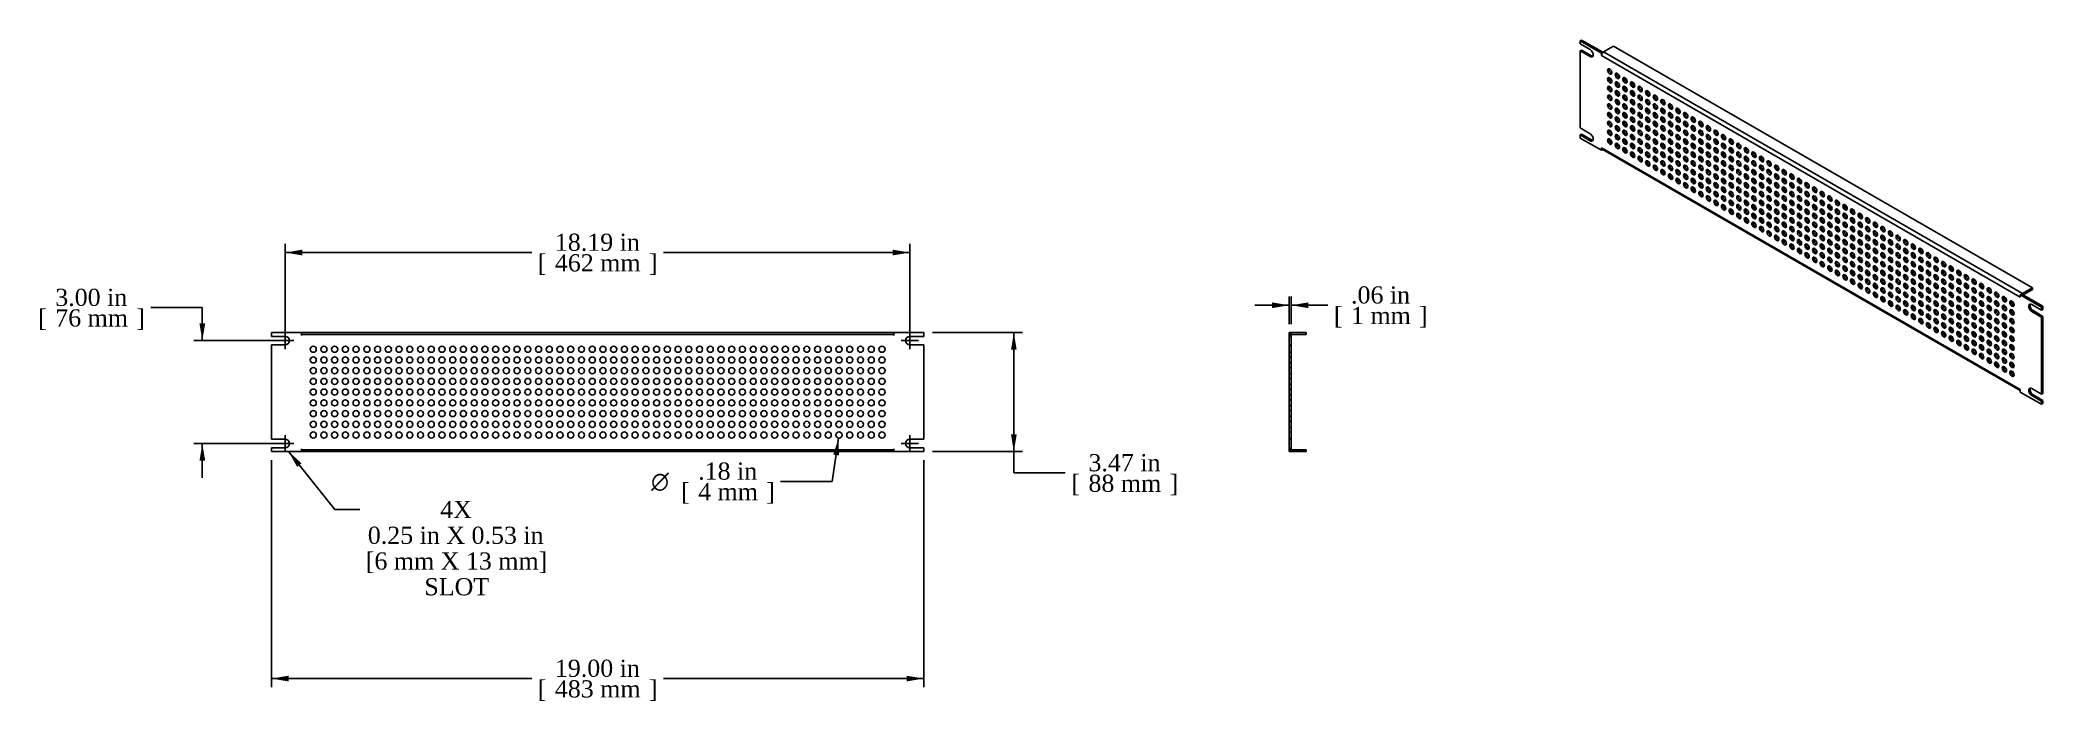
# Model space of a CAD drawing. Extents: x 5.4 to 63.7, y 15.6 to 34.9.
import ezdxf
from ezdxf.enums import TextEntityAlignment as Align
from ezdxf.lldxf.tags import DXFTag

# ---------------------------------------------------------------- set-up
doc = ezdxf.new("R2010")
doc.units = 0
doc.header["$MEASUREMENT"] = 0
for name, color, linetype in [('COM54342', 7, 'CONTINUOUS'), ('DEFAULT', 7, 'CONTINUOUS'), ('LAYER2', 7, 'CONTINUOUS')]:
    doc.layers.add(name, color=color, linetype=linetype)
doc.styles.add('SEACAD_SEMECA1_TTF', font='semeca1.ttf')
doc.styles.add('SEACAD_TIMES_TTF', font='times.ttf')
tags = doc.linetypes.add('CENTER2', pattern=[1.125, 0.75, -0.125, 0.125, -0.125]).pattern_tags.tags
tags[10:11] = [DXFTag(74, 4), DXFTag(75, 0), DXFTag(340, '0'), DXFTag(46, 0.0), DXFTag(50, 0.0), DXFTag(44, 0.0), DXFTag(45, 0.0)]
tags[8:9] = [DXFTag(74, 4), DXFTag(75, 0), DXFTag(340, '0'), DXFTag(46, 0.0), DXFTag(50, 0.0), DXFTag(44, 0.0), DXFTag(45, 0.0)]
tags[6:7] = [DXFTag(74, 4), DXFTag(75, 0), DXFTag(340, '0'), DXFTag(46, 0.0), DXFTag(50, 0.0), DXFTag(44, 0.0), DXFTag(45, 0.0)]
tags[4:5] = [DXFTag(74, 4), DXFTag(75, 0), DXFTag(340, '0'), DXFTag(46, 0.0), DXFTag(50, 0.0), DXFTag(44, 0.0), DXFTag(45, 0.0)]
tags = doc.linetypes.add('HIDDEN2', pattern=[0.1875, 0.125, -0.0625]).pattern_tags.tags
tags[6:7] = [DXFTag(74, 4), DXFTag(75, 0), DXFTag(340, '0'), DXFTag(46, 0.0), DXFTag(50, 0.0), DXFTag(44, 0.0), DXFTag(45, 0.0)]
tags[4:5] = [DXFTag(74, 4), DXFTag(75, 0), DXFTag(340, '0'), DXFTag(46, 0.0), DXFTag(50, 0.0), DXFTag(44, 0.0), DXFTag(45, 0.0)]

# ---------------------------------------------------------------- blocks, each defined once
blk = doc.blocks.new('SEANNOT_GROUP1')
at = {"layer": 'DEFAULT', "linetype": 'CONTINUOUS'}
blk.add_hatch(color=136, dxfattribs=at).paths.add_polyline_path([(12.981, 22.554), (12.604, 22.893), (12.851, 22.45)])
at = {"layer": 'DEFAULT', "color": 136, "linetype": 'CONTINUOUS'}
blk.add_line((13.952, 21.207), (14.676, 21.207), dxfattribs=at)
blk.add_lwpolyline([(13.952, 21.207), (12.604, 22.893)], dxfattribs=at)
at = {"layer": 'DEFAULT', "color": 136, "linetype": 'CONTINUOUS', "style": 'SEACAD_TIMES_TTF'}
for s, p in [('4X', (17.019, 21.457)), ('0.25 in X 0.53 in', (14.91, 20.707)), ('[6 mm X 13 mm]', (14.851, 19.957)), ('SLOT', (16.557, 19.207))]:
    blk.add_text(s, height=0.5, dxfattribs=at).set_placement(p, align=Align.TOP_LEFT)
blk = doc.blocks.new('SEANNOT_GROUP2')
at = {"layer": 'LAYER2', "color": 136, "linetype": 'CENTER2'}
for p, q in [((12.507, 26.377), (12.507, 25.877)), ((12.757, 26.127), (12.257, 26.127))]:
    blk.add_line(p, q, dxfattribs=at)
blk = doc.blocks.new('SEANNOT_GROUP3')
at = {"layer": 'LAYER2', "color": 136, "linetype": 'CENTER2'}
for p, q in [((12.507, 23.377), (12.507, 22.877)), ((12.757, 23.127), (12.257, 23.127))]:
    blk.add_line(p, q, dxfattribs=at)
blk = doc.blocks.new('SEANNOT_GROUP4')
at = {"layer": 'LAYER2', "color": 136, "linetype": 'CENTER2'}
for p, q in [((30.695, 23.377), (30.695, 22.877)), ((30.945, 23.127), (30.445, 23.127))]:
    blk.add_line(p, q, dxfattribs=at)
blk = doc.blocks.new('SEANNOT_GROUP5')
at = {"layer": 'LAYER2', "color": 136, "linetype": 'CENTER2'}
for p, q in [((30.695, 26.377), (30.695, 25.877)), ((30.945, 26.127), (30.445, 26.127))]:
    blk.add_line(p, q, dxfattribs=at)
blk = doc.blocks.new('GDIMGGROUP')
at = {"layer": 'LAYER2', "linetype": 'CONTINUOUS'}
for points in [[(13.007, 28.777), (12.507, 28.693), (13.007, 28.61)], [(30.195, 28.777), (30.195, 28.61), (30.695, 28.693)]]:
    blk.add_hatch(color=136, dxfattribs=at).paths.add_polyline_path(points)
at = {"layer": 'LAYER2', "color": 136, "linetype": 'CONTINUOUS'}
for p, q in [((12.507, 26.377), (12.507, 28.943)), ((12.507, 28.693), (19.683, 28.693)), ((23.519, 28.693), (30.695, 28.693)), ((30.695, 26.377), (30.695, 28.943))]:
    blk.add_line(p, q, dxfattribs=at)
at = {"layer": 'LAYER2', "color": 136, "linetype": 'CONTINUOUS', "style": 'SEACAD_TIMES_TTF'}
for s, p in [('18.19 in', (20.357, 29.243)), ('[', (19.858, 28.643)), ('462 mm', (20.357, 28.643)), (']', (23.095, 28.643))]:
    blk.add_text(s, height=0.5, dxfattribs=at).set_placement(p, align=Align.TOP_LEFT)
blk = doc.blocks.new('GDIMGGROUP1')
at = {"layer": 'LAYER2', "linetype": 'CONTINUOUS'}
for points in [[(10.008, 26.627), (10.091, 26.127), (10.174, 26.627)], [(10.008, 22.627), (10.174, 22.627), (10.091, 23.127)]]:
    blk.add_hatch(color=136, dxfattribs=at).paths.add_polyline_path(points)
at = {"layer": 'LAYER2', "color": 136, "linetype": 'CONTINUOUS'}
for p, q in [((10.091, 27.088), (8.591, 27.088)), ((10.091, 27.088), (10.091, 26.127)), ((12.257, 26.127), (9.841, 26.127)), ((12.257, 23.127), (9.841, 23.127)), ((10.091, 23.127), (10.091, 22.127))]:
    blk.add_line(p, q, dxfattribs=at)
at = {"layer": 'LAYER2', "color": 136, "linetype": 'CONTINUOUS', "style": 'SEACAD_TIMES_TTF'}
for s, p in [('3.00 in', (5.808, 27.638)), ('[', (5.31, 27.038)), ('76 mm', (5.808, 27.038)), (']', (8.167, 27.038))]:
    blk.add_text(s, height=0.5, dxfattribs=at).set_placement(p, align=Align.TOP_LEFT)
blk = doc.blocks.new('GDIMGGROUP2')
at = {"layer": 'LAYER2', "linetype": 'CONTINUOUS'}
for points in [[(33.807, 25.861), (33.723, 26.361), (33.64, 25.861)], [(33.807, 23.393), (33.64, 23.393), (33.723, 22.893)]]:
    blk.add_hatch(color=136, dxfattribs=at).paths.add_polyline_path(points)
at = {"layer": 'LAYER2', "color": 136, "linetype": 'CONTINUOUS'}
for p, q in [((31.351, 26.361), (33.973, 26.361)), ((33.723, 22.271), (33.723, 26.361)), ((31.351, 22.893), (33.973, 22.893)), ((33.723, 22.271), (35.223, 22.271))]:
    blk.add_line(p, q, dxfattribs=at)
at = {"layer": 'LAYER2', "color": 136, "linetype": 'CONTINUOUS', "style": 'SEACAD_TIMES_TTF'}
for s, p in [('3.47 in', (35.897, 22.821)), ('[', (35.398, 22.221)), ('88 mm', (35.897, 22.221)), (']', (38.256, 22.221))]:
    blk.add_text(s, height=0.5, dxfattribs=at).set_placement(p, align=Align.TOP_LEFT)
blk = doc.blocks.new('GDIMGGROUP3')
at = {"layer": 'LAYER2', "linetype": 'CONTINUOUS'}
for points in [[(12.601, 16.199), (12.601, 16.365), (12.101, 16.282)], [(30.601, 16.199), (31.101, 16.282), (30.601, 16.365)]]:
    blk.add_hatch(color=136, dxfattribs=at).paths.add_polyline_path(points)
at = {"layer": 'LAYER2', "color": 136, "linetype": 'CONTINUOUS'}
for p, q in [((12.101, 22.643), (12.101, 16.032)), ((31.101, 22.643), (31.101, 16.032)), ((19.683, 16.282), (12.101, 16.282)), ((31.101, 16.282), (23.519, 16.282))]:
    blk.add_line(p, q, dxfattribs=at)
at = {"layer": 'LAYER2', "color": 136, "linetype": 'CONTINUOUS', "style": 'SEACAD_TIMES_TTF'}
for s, p in [('19.00 in', (20.357, 16.832)), ('[', (19.858, 16.232)), ('483 mm', (20.357, 16.232)), (']', (23.095, 16.232))]:
    blk.add_text(s, height=0.5, dxfattribs=at).set_placement(p, align=Align.TOP_LEFT)
blk = doc.blocks.new('GDIMGGROUP4')
at = {"layer": 'LAYER2', "linetype": 'CONTINUOUS'}
for points in [[(41.241, 27.241), (41.241, 27.074), (41.741, 27.158)], [(42.298, 27.241), (41.798, 27.158), (42.298, 27.074)]]:
    blk.add_hatch(color=136, dxfattribs=at).paths.add_polyline_path(points)
at = {"layer": 'LAYER2', "color": 136, "linetype": 'CONTINUOUS'}
for p, q in [((41.741, 27.158), (40.741, 27.158)), ((41.741, 26.611), (41.741, 27.408)), ((41.798, 26.611), (41.798, 27.408)), ((42.869, 27.158), (41.798, 27.158))]:
    blk.add_line(p, q, dxfattribs=at)
at = {"layer": 'LAYER2', "color": 136, "linetype": 'CONTINUOUS', "style": 'SEACAD_TIMES_TTF'}
for s, p in [('.06 in', (43.543, 27.708)), ('[', (43.044, 27.108)), ('1 mm', (43.543, 27.108)), (']', (45.523, 27.108))]:
    blk.add_text(s, height=0.5, dxfattribs=at).set_placement(p, align=Align.TOP_LEFT)
blk = doc.blocks.new('GDIMGGROUP5')
at = {"layer": 'LAYER2', "linetype": 'CONTINUOUS'}
blk.add_hatch(color=136, dxfattribs=at).paths.add_polyline_path([(28.629, 22.782), (28.62, 23.289), (28.465, 22.807)])
at = {"layer": 'LAYER2', "color": 136, "linetype": 'CONTINUOUS'}
for p, q in [((28.62, 23.289), (28.433, 22.026)), ((28.433, 22.026), (26.933, 22.026))]:
    blk.add_line(p, q, dxfattribs=at)
for s, style, p in [('O', 'SEACAD_SEMECA1_TTF', (23.161, 22.276)), ('.18 in', 'SEACAD_TIMES_TTF', (24.53, 22.576)), ('[', 'SEACAD_TIMES_TTF', (24.031, 21.976)), ('4 mm', 'SEACAD_TIMES_TTF', (24.53, 21.976)), (']', 'SEACAD_TIMES_TTF', (26.51, 21.976))]:
    blk.add_text(s, height=0.5, dxfattribs=dict(at, style=style)).set_placement(p, align=Align.TOP_LEFT)

msp = doc.modelspace()

# ---------------------------------------------------------------- linework, layer by layer
at = {"layer": 'COM54342', "color": 7, "linetype": 'CONTINUOUS'}
for p, q in [((50.257, 34.884), (50.217, 34.86)), ((50.217, 34.86), (50.217, 34.771)), ((50.836, 34.503), (50.217, 34.86)), ((50.217, 34.771), (50.504, 34.606)), ((50.257, 34.591), (50.217, 34.567)), ((50.217, 34.567), (50.217, 32.322)), ((50.504, 34.402), (50.217, 34.567)), ((50.876, 34.527), (50.257, 34.884)), ((50.544, 34.425), (50.257, 34.591)), ((50.544, 34.425), (50.504, 34.402)), ((50.876, 34.527), (50.836, 34.503)), ((50.836, 34.433), (50.836, 34.503)), ((50.836, 34.433), (50.836, 34.433)), ((50.836, 34.433), (50.836, 34.433)), ((63.033, 27.391), (50.836, 34.433)), ((50.876, 34.522), (50.876, 34.527)), ((51.189, 34.707), (50.897, 34.538)), ((50.897, 34.538), (63.094, 27.496)), ((63.387, 27.665), (51.189, 34.707)), ((50.217, 32.322), (50.504, 32.156)), ((50.257, 32.141), (50.217, 32.118)), ((50.217, 32.118), (50.217, 32.029)), ((50.504, 31.952), (50.217, 32.118)), ((50.544, 31.975), (50.257, 32.141)), ((50.217, 32.029), (50.836, 31.672)), ((50.544, 31.975), (50.504, 31.952)), ((50.836, 31.742), (50.836, 31.672)), ((50.836, 31.742), (50.836, 31.742)), ((50.836, 31.742), (63.033, 24.7)), ((50.871, 31.692), (50.836, 31.672)), ((50.854, 31.702), (63.033, 24.67)), ((51.115, 31.88), (51.141, 31.895)), ((51.279, 31.871), (51.335, 31.838)), ((51.5, 31.743), (51.556, 31.711)), ((51.721, 31.615), (51.777, 31.583)), ((51.942, 31.488), (51.998, 31.455)), ((52.163, 31.36), (52.219, 31.328)), ((52.384, 31.233), (52.44, 31.2)), ((52.605, 31.105), (52.661, 31.073)), ((52.826, 30.978), (52.882, 30.945)), ((53.047, 30.85), (53.103, 30.818)), ((53.268, 30.722), (53.324, 30.69)), ((53.489, 30.595), (53.545, 30.562)), ((53.71, 30.467), (53.766, 30.435)), ((53.93, 30.34), (53.987, 30.307)), ((54.151, 30.212), (54.208, 30.18)), ((54.372, 30.085), (54.429, 30.052)), ((54.593, 29.957), (54.65, 29.925)), ((54.814, 29.829), (54.871, 29.797)), ((55.035, 29.702), (55.092, 29.669)), ((55.256, 29.574), (55.312, 29.542)), ((55.477, 29.447), (55.533, 29.414)), ((55.698, 29.319), (55.754, 29.287)), ((55.919, 29.192), (55.975, 29.159)), ((56.14, 29.064), (56.196, 29.032)), ((56.361, 28.936), (56.417, 28.904)), ((56.582, 28.809), (56.638, 28.776)), ((56.803, 28.681), (56.859, 28.649)), ((57.024, 28.554), (57.08, 28.521)), ((57.245, 28.426), (57.301, 28.394)), ((57.466, 28.298), (57.522, 28.266)), ((57.687, 28.171), (57.743, 28.138)), ((57.908, 28.043), (57.964, 28.011)), ((58.129, 27.916), (58.185, 27.883)), ((58.35, 27.788), (58.406, 27.756)), ((58.571, 27.661), (58.627, 27.628)), ((58.792, 27.533), (58.848, 27.501)), ((63.074, 27.484), (63.033, 27.461)), ((63.652, 27.104), (63.033, 27.461)), ((63.033, 27.391), (63.033, 27.461)), ((63.692, 27.127), (63.074, 27.484)), ((63.094, 27.496), (63.387, 27.665)), ((63.114, 27.461), (63.387, 27.619)), ((63.387, 27.665), (63.387, 27.619)), ((59.013, 27.405), (59.069, 27.373)), ((59.234, 27.278), (59.29, 27.245)), ((59.455, 27.15), (59.511, 27.118)), ((59.676, 27.023), (59.732, 26.99)), ((59.897, 26.895), (59.953, 26.863)), ((63.033, 27.391), (63.033, 27.391)), ((63.033, 27.391), (63.033, 27.391)), ((63.652, 27.015), (63.365, 27.18)), ((63.405, 27), (63.365, 26.976)), ((63.365, 26.976), (63.652, 26.811)), ((63.405, 27), (63.692, 26.834)), ((63.692, 27.127), (63.652, 27.104)), ((63.652, 27.015), (63.652, 27.104)), ((63.692, 27.038), (63.652, 27.015)), ((63.692, 26.834), (63.652, 26.811)), ((63.692, 27.038), (63.692, 27.127)), ((63.692, 24.589), (63.692, 26.834)), ((12.101, 26.361), (12.101, 26.252)), ((12.976, 26.361), (12.101, 26.361)), ((12.101, 26.252), (12.507, 26.252)), ((12.976, 26.275), (12.976, 26.361)), ((12.976, 26.361), (30.226, 26.361)), ((12.976, 26.361), (12.976, 26.275)), ((12.976, 26.275), (12.976, 26.275)), ((31.101, 26.361), (30.226, 26.361)), ((30.226, 26.275), (30.226, 26.361)), ((30.226, 26.361), (30.226, 26.275)), ((30.226, 26.275), (30.226, 26.275)), ((31.101, 26.252), (30.695, 26.252)), ((31.101, 26.252), (31.101, 26.361)), ((41.798, 26.361), (41.741, 26.361)), ((41.741, 26.252), (41.741, 26.361)), ((41.798, 26.252), (41.741, 26.252)), ((41.741, 26.252), (41.741, 26.002)), ((41.798, 26.252), (41.798, 26.361)), ((41.798, 26.252), (41.798, 26.002)), ((41.827, 26.361), (42.241, 26.361)), ((41.827, 26.304), (42.241, 26.304)), ((42.241, 26.361), (42.241, 26.304)), ((60.118, 26.768), (60.174, 26.735)), ((60.339, 26.64), (60.395, 26.608)), ((60.56, 26.512), (60.616, 26.48)), ((60.781, 26.385), (60.837, 26.352)), ((61.002, 26.257), (61.058, 26.225)), ((63.652, 24.565), (63.652, 26.811)), ((12.101, 26.002), (12.101, 23.252)), ((12.507, 26.002), (12.101, 26.002)), ((30.695, 26.002), (31.101, 26.002)), ((31.101, 23.252), (31.101, 26.002)), ((41.741, 23.252), (41.741, 26.002)), ((41.798, 26.002), (41.741, 26.002)), ((41.798, 23.252), (41.798, 26.002)), ((61.223, 26.13), (61.279, 26.097)), ((61.443, 26.002), (61.5, 25.97)), ((61.664, 25.874), (61.721, 25.842)), ((61.885, 25.747), (61.942, 25.714)), ((62.106, 25.619), (62.163, 25.587)), ((62.327, 25.492), (62.384, 25.459)), ((62.548, 25.364), (62.605, 25.332)), ((62.769, 25.237), (62.825, 25.204)), ((63.033, 24.7), (63.033, 24.7)), ((63.033, 24.7), (63.033, 24.629)), ((63.033, 24.629), (63.652, 24.272)), ((63.652, 24.565), (63.365, 24.731)), ((63.405, 24.55), (63.365, 24.527)), ((63.365, 24.527), (63.652, 24.361)), ((63.405, 24.55), (63.692, 24.384)), ((63.692, 24.589), (63.652, 24.565)), ((63.692, 24.384), (63.652, 24.361)), ((63.652, 24.272), (63.652, 24.361)), ((63.692, 24.295), (63.652, 24.272)), ((63.692, 24.295), (63.692, 24.384)), ((12.101, 23.252), (12.507, 23.252)), ((12.101, 23.002), (12.101, 22.893)), ((12.507, 23.002), (12.101, 23.002)), ((12.101, 22.893), (12.976, 22.893)), ((12.976, 22.979), (12.976, 22.893)), ((12.976, 22.979), (12.976, 22.979)), ((12.976, 22.893), (12.976, 22.979)), ((30.226, 22.893), (12.976, 22.893)), ((30.226, 22.979), (30.226, 22.979)), ((30.226, 22.979), (30.226, 22.893)), ((30.226, 22.893), (30.226, 22.979)), ((30.226, 22.893), (31.101, 22.893)), ((31.101, 23.252), (30.695, 23.252)), ((30.695, 23.002), (31.101, 23.002)), ((31.101, 22.893), (31.101, 23.002)), ((41.798, 23.252), (41.741, 23.252)), ((41.741, 23.252), (41.741, 23.002)), ((41.741, 22.893), (41.741, 23.002)), ((41.798, 23.002), (41.741, 23.002)), ((41.798, 22.893), (41.741, 22.893)), ((41.798, 23.252), (41.798, 23.002)), ((41.798, 22.893), (41.798, 23.002)), ((42.241, 22.95), (41.827, 22.95)), ((42.241, 22.893), (41.827, 22.893)), ((42.241, 22.893), (42.241, 22.95))]:
    msp.add_line(p, q, dxfattribs=at)
at = {"layer": 'COM54342', "color": 7, "linetype": 'HIDDEN2'}
for p, q in [((12.976, 26.304), (30.226, 26.304)), ((41.798, 26.275), (41.741, 26.275)), ((41.798, 25.965), (41.741, 25.965)), ((41.741, 25.788), (41.798, 25.788)), ((41.798, 25.653), (41.741, 25.653)), ((41.741, 25.476), (41.798, 25.476)), ((41.798, 25.34), (41.741, 25.34)), ((41.741, 25.163), (41.798, 25.163)), ((41.798, 25.028), (41.741, 25.028)), ((41.741, 24.851), (41.798, 24.851)), ((41.798, 24.715), (41.741, 24.715)), ((41.741, 24.538), (41.798, 24.538)), ((41.798, 24.403), (41.741, 24.403)), ((41.741, 24.226), (41.798, 24.226)), ((41.798, 24.09), (41.741, 24.09)), ((41.741, 23.913), (41.798, 23.913)), ((41.798, 23.778), (41.741, 23.778)), ((41.741, 23.601), (41.798, 23.601)), ((41.798, 23.465), (41.741, 23.465)), ((30.226, 22.95), (12.976, 22.95)), ((41.741, 23.288), (41.798, 23.288)), ((41.798, 22.979), (41.741, 22.979))]:
    msp.add_line(p, q, dxfattribs=at)
at = {"layer": 'COM54342', "color": 7, "linetype": 'CONTINUOUS'}
for centre in [(13.32, 25.877), (13.633, 25.877), (13.945, 25.877), (14.258, 25.877), (14.57, 25.877), (14.883, 25.877), (15.195, 25.877), (15.508, 25.877), (15.82, 25.877), (16.133, 25.877), (16.445, 25.877), (16.758, 25.877), (17.07, 25.877), (17.383, 25.877), (17.695, 25.877), (18.008, 25.877), (18.32, 25.877), (18.633, 25.877), (18.945, 25.877), (19.258, 25.877), (19.57, 25.877), (19.883, 25.877), (20.195, 25.877), (20.508, 25.877), (20.82, 25.877), (21.133, 25.877), (21.445, 25.877), (21.758, 25.877), (22.07, 25.877), (22.383, 25.877), (22.695, 25.877), (23.008, 25.877), (23.32, 25.877), (23.633, 25.877), (23.945, 25.877), (24.258, 25.877), (24.57, 25.877), (24.883, 25.877), (25.195, 25.877), (25.508, 25.877), (25.82, 25.877), (26.133, 25.877), (26.445, 25.877), (26.758, 25.877), (27.07, 25.877), (27.383, 25.877), (27.695, 25.877), (28.008, 25.877), (28.32, 25.877), (28.633, 25.877), (28.945, 25.877), (29.258, 25.877), (29.57, 25.877), (29.883, 25.877), (13.32, 25.564), (13.32, 25.252), (13.633, 25.564), (13.633, 25.252), (13.945, 25.564), (13.945, 25.252), (14.258, 25.564), (14.258, 25.252), (14.57, 25.564), (14.57, 25.252), (14.883, 25.564), (14.883, 25.252), (15.195, 25.564), (15.195, 25.252), (15.508, 25.564), (15.508, 25.252), (15.82, 25.564), (15.82, 25.252), (16.133, 25.564), (16.133, 25.252), (16.445, 25.564), (16.445, 25.252), (16.758, 25.564), (16.758, 25.252), (17.07, 25.564), (17.07, 25.252), (17.383, 25.564), (17.383, 25.252), (17.695, 25.564), (17.695, 25.252), (18.008, 25.564), (18.008, 25.252), (18.32, 25.564), (18.32, 25.252), (18.633, 25.564), (18.633, 25.252), (18.945, 25.564), (18.945, 25.252), (19.258, 25.564), (19.258, 25.252), (19.57, 25.564), (19.57, 25.252), (19.883, 25.564), (19.883, 25.252), (20.195, 25.564), (20.195, 25.252), (20.508, 25.564), (20.508, 25.252), (20.82, 25.564), (20.82, 25.252), (21.133, 25.564), (21.133, 25.252), (21.445, 25.564), (21.445, 25.252), (21.758, 25.564), (21.758, 25.252), (22.07, 25.564), (22.07, 25.252), (22.383, 25.564), (22.383, 25.252), (22.695, 25.564), (22.695, 25.252), (23.008, 25.564), (23.008, 25.252), (23.32, 25.564), (23.32, 25.252), (23.633, 25.564), (23.633, 25.252), (23.945, 25.564), (23.945, 25.252), (24.258, 25.564), (24.258, 25.252), (24.57, 25.564), (24.57, 25.252), (24.883, 25.564), (24.883, 25.252), (25.195, 25.564), (25.195, 25.252), (25.508, 25.564), (25.508, 25.252), (25.82, 25.564), (25.82, 25.252), (26.133, 25.564), (26.133, 25.252), (26.445, 25.564), (26.445, 25.252), (26.758, 25.564), (26.758, 25.252), (27.07, 25.564), (27.07, 25.252), (27.383, 25.564), (27.383, 25.252), (27.695, 25.564), (27.695, 25.252), (28.008, 25.564), (28.008, 25.252), (28.32, 25.564), (28.32, 25.252), (28.633, 25.564), (28.633, 25.252), (28.945, 25.564), (28.945, 25.252), (29.258, 25.564), (29.258, 25.252), (29.57, 25.564), (29.57, 25.252), (29.883, 25.564), (29.883, 25.252), (13.32, 24.939), (13.32, 24.627), (13.633, 24.939), (13.633, 24.627), (13.945, 24.939), (13.945, 24.627), (14.258, 24.939), (14.258, 24.627), (14.57, 24.939), (14.57, 24.627), (14.883, 24.939), (14.883, 24.627), (15.195, 24.939), (15.195, 24.627), (15.508, 24.939), (15.508, 24.627), (15.82, 24.939), (15.82, 24.627), (16.133, 24.939), (16.133, 24.627), (16.445, 24.939), (16.445, 24.627), (16.758, 24.939), (16.758, 24.627), (17.07, 24.939), (17.07, 24.627), (17.383, 24.939), (17.383, 24.627), (17.695, 24.939), (17.695, 24.627), (18.008, 24.939), (18.008, 24.627), (18.32, 24.939), (18.32, 24.627), (18.633, 24.939), (18.633, 24.627), (18.945, 24.939), (18.945, 24.627), (19.258, 24.939), (19.258, 24.627), (19.57, 24.939), (19.57, 24.627), (19.883, 24.939), (19.883, 24.627), (20.195, 24.939), (20.195, 24.627), (20.508, 24.939), (20.508, 24.627), (20.82, 24.939), (20.82, 24.627), (21.133, 24.939), (21.133, 24.627), (21.445, 24.939), (21.445, 24.627), (21.758, 24.939), (21.758, 24.627), (22.07, 24.939), (22.07, 24.627), (22.383, 24.939), (22.383, 24.627), (22.695, 24.939), (22.695, 24.627), (23.008, 24.939), (23.008, 24.627), (23.32, 24.939), (23.32, 24.627), (23.633, 24.939), (23.633, 24.627), (23.945, 24.939), (23.945, 24.627), (24.258, 24.939), (24.258, 24.627), (24.57, 24.939), (24.57, 24.627), (24.883, 24.939), (24.883, 24.627), (25.195, 24.939), (25.195, 24.627), (25.508, 24.939), (25.508, 24.627), (25.82, 24.939), (25.82, 24.627), (26.133, 24.939), (26.133, 24.627), (26.445, 24.939), (26.445, 24.627), (26.758, 24.939), (26.758, 24.627), (27.07, 24.939), (27.07, 24.627), (27.383, 24.939), (27.383, 24.627), (27.695, 24.939), (27.695, 24.627), (28.008, 24.939), (28.008, 24.627), (28.32, 24.939), (28.32, 24.627), (28.633, 24.939), (28.633, 24.627), (28.945, 24.939), (28.945, 24.627), (29.258, 24.939), (29.258, 24.627), (29.57, 24.939), (29.57, 24.627), (29.883, 24.939), (29.883, 24.627), (13.32, 24.314), (13.32, 24.002), (13.633, 24.314), (13.633, 24.002), (13.945, 24.314), (13.945, 24.002), (14.258, 24.314), (14.258, 24.002), (14.57, 24.314), (14.57, 24.002), (14.883, 24.314), (14.883, 24.002), (15.195, 24.314), (15.195, 24.002), (15.508, 24.314), (15.508, 24.002), (15.82, 24.314), (15.82, 24.002), (16.133, 24.314), (16.133, 24.002), (16.445, 24.314), (16.445, 24.002), (16.758, 24.314), (16.758, 24.002), (17.07, 24.314), (17.07, 24.002), (17.383, 24.314), (17.383, 24.002), (17.695, 24.314), (17.695, 24.002), (18.008, 24.314), (18.008, 24.002), (18.32, 24.314), (18.32, 24.002), (18.633, 24.314), (18.633, 24.002), (18.945, 24.314), (18.945, 24.002), (19.258, 24.314), (19.258, 24.002), (19.57, 24.314), (19.57, 24.002), (19.883, 24.314), (19.883, 24.002), (20.195, 24.314), (20.195, 24.002), (20.508, 24.314), (20.508, 24.002), (20.82, 24.314), (20.82, 24.002), (21.133, 24.314), (21.133, 24.002), (21.445, 24.314), (21.445, 24.002), (21.758, 24.314), (21.758, 24.002), (22.07, 24.314), (22.07, 24.002), (22.383, 24.314), (22.383, 24.002), (22.695, 24.314), (22.695, 24.002), (23.008, 24.314), (23.008, 24.002), (23.32, 24.314), (23.32, 24.002), (23.633, 24.314), (23.633, 24.002), (23.945, 24.314), (23.945, 24.002), (24.258, 24.314), (24.258, 24.002), (24.57, 24.314), (24.57, 24.002), (24.883, 24.314), (24.883, 24.002), (25.195, 24.314), (25.195, 24.002), (25.508, 24.314), (25.508, 24.002), (25.82, 24.314), (25.82, 24.002), (26.133, 24.314), (26.133, 24.002), (26.445, 24.314), (26.445, 24.002), (26.758, 24.314), (26.758, 24.002), (27.07, 24.314), (27.07, 24.002), (27.383, 24.314), (27.383, 24.002), (27.695, 24.314), (27.695, 24.002), (28.008, 24.314), (28.008, 24.002), (28.32, 24.314), (28.32, 24.002), (28.633, 24.314), (28.633, 24.002), (28.945, 24.314), (28.945, 24.002), (29.258, 24.314), (29.258, 24.002), (29.57, 24.314), (29.57, 24.002), (29.883, 24.314), (29.883, 24.002), (13.32, 23.689), (13.32, 23.377), (13.633, 23.689), (13.633, 23.377), (13.945, 23.689), (13.945, 23.377), (14.258, 23.689), (14.258, 23.377), (14.57, 23.689), (14.57, 23.377), (14.883, 23.689), (14.883, 23.377), (15.195, 23.689), (15.195, 23.377), (15.508, 23.689), (15.508, 23.377), (15.82, 23.689), (15.82, 23.377), (16.133, 23.689), (16.133, 23.377), (16.445, 23.689), (16.445, 23.377), (16.758, 23.689), (16.758, 23.377), (17.07, 23.689), (17.07, 23.377), (17.383, 23.689), (17.383, 23.377), (17.695, 23.689), (17.695, 23.377), (18.008, 23.689), (18.008, 23.377), (18.32, 23.689), (18.32, 23.377), (18.633, 23.689), (18.633, 23.377), (18.945, 23.689), (18.945, 23.377), (19.258, 23.689), (19.258, 23.377), (19.57, 23.689), (19.57, 23.377), (19.883, 23.689), (19.883, 23.377), (20.195, 23.689), (20.195, 23.377), (20.508, 23.689), (20.508, 23.377), (20.82, 23.689), (20.82, 23.377), (21.133, 23.689), (21.133, 23.377), (21.445, 23.689), (21.445, 23.377), (21.758, 23.689), (21.758, 23.377), (22.07, 23.689), (22.07, 23.377), (22.383, 23.689), (22.383, 23.377), (22.695, 23.689), (22.695, 23.377), (23.008, 23.689), (23.008, 23.377), (23.32, 23.689), (23.32, 23.377), (23.633, 23.689), (23.633, 23.377), (23.945, 23.689), (23.945, 23.377), (24.258, 23.689), (24.258, 23.377), (24.57, 23.689), (24.57, 23.377), (24.883, 23.689), (24.883, 23.377), (25.195, 23.689), (25.195, 23.377), (25.508, 23.689), (25.508, 23.377), (25.82, 23.689), (25.82, 23.377), (26.133, 23.689), (26.133, 23.377), (26.445, 23.689), (26.445, 23.377), (26.758, 23.689), (26.758, 23.377), (27.07, 23.689), (27.07, 23.377), (27.383, 23.689), (27.383, 23.377), (27.695, 23.689), (27.695, 23.377), (28.008, 23.689), (28.008, 23.377), (28.32, 23.689), (28.32, 23.377), (28.633, 23.689), (28.633, 23.377), (28.945, 23.689), (28.945, 23.377), (29.258, 23.689), (29.258, 23.377), (29.57, 23.689), (29.57, 23.377), (29.883, 23.689), (29.883, 23.377)]:
    msp.add_circle(centre, 0.0885, dxfattribs=at)
for centre, radius, start, end in [((12.507, 26.127), 0.125, 270, 90), ((30.695, 26.127), 0.125, 90, 270), ((41.827, 26.275), 0.086, 90, 109.70694), ((41.827, 26.275), 0.029, 90, 180), ((12.507, 23.127), 0.125, 270, 90), ((30.695, 23.127), 0.125, 90, 270), ((41.827, 22.979), 0.029, 180, 270), ((41.827, 22.979), 0.086, 250.29306, 270)]:
    msp.add_arc(centre, radius, start, end, dxfattribs=at)
at = {"layer": 'COM54342', "color": 7, "linetype": 'HIDDEN2'}
for centre, start, end in [((41.827, 26.275), 109.70694, 180), ((41.827, 22.979), 180, 250.29306)]:
    msp.add_arc(centre, 0.086, start, end, dxfattribs=at)
at = {"layer": 'COM54342', "color": 7, "linetype": 'CONTINUOUS'}
for centre, major_axis, start_param, end_param in [((50.504, 34.504), (-0.063, 0.108), 2.356194, 5.497787), ((50.544, 34.527), (-0.063, 0.108), 2.356194, 2.813286), ((50.897, 34.468), (0.043, 0.0745), 0.785398, 2.356194), ((51.119, 33.991), (-0.0442, 0.0766), 0.472849, 2.668743), ((51.34, 33.863), (-0.0442, 0.0766), 0.472849, 2.668743), ((51.119, 33.735), (-0.0442, 0.0766), 0.472849, 2.668743), ((51.119, 33.48), (-0.0442, 0.0766), 0.472849, 2.668743), ((51.119, 33.225), (-0.0442, 0.0766), 0.472849, 2.668743), ((51.34, 33.608), (-0.0442, 0.0766), 0.472849, 2.668743), ((51.34, 33.353), (-0.0442, 0.0766), 0.472849, 2.668743), ((51.561, 33.735), (-0.0442, 0.0766), 0.472849, 2.668743), ((51.561, 33.48), (-0.0442, 0.0766), 0.472849, 2.668743), ((51.561, 33.225), (-0.0442, 0.0766), 0.472849, 2.668743), ((51.782, 33.608), (-0.0442, 0.0766), 0.472849, 2.668743), ((51.782, 33.353), (-0.0442, 0.0766), 0.472849, 2.668743), ((52.003, 33.48), (-0.0442, 0.0766), 0.472849, 2.668743), ((52.003, 33.225), (-0.0442, 0.0766), 0.472849, 2.668743), ((52.224, 33.353), (-0.0442, 0.0766), 0.472849, 2.668743), ((52.445, 33.225), (-0.0442, 0.0766), 0.472849, 2.668743), ((51.119, 32.97), (-0.0442, 0.0766), 0.472849, 2.668743), ((51.119, 32.715), (-0.0442, 0.0766), 0.472849, 2.668743), ((51.34, 33.098), (-0.0442, 0.0766), 0.472849, 2.668743), ((51.34, 32.842), (-0.0442, 0.0766), 0.472849, 2.668743), ((51.561, 32.97), (-0.0442, 0.0766), 0.472849, 2.668743), ((51.561, 32.715), (-0.0442, 0.0766), 0.472849, 2.668743), ((51.782, 33.098), (-0.0442, 0.0766), 0.472849, 2.668743), ((51.782, 32.842), (-0.0442, 0.0766), 0.472849, 2.668743), ((52.003, 32.97), (-0.0442, 0.0766), 0.472849, 2.668743), ((52.003, 32.715), (-0.0442, 0.0766), 0.472849, 2.668743), ((52.224, 33.098), (-0.0442, 0.0766), 0.472849, 2.668743), ((52.224, 32.842), (-0.0442, 0.0766), 0.472849, 2.668743), ((52.445, 32.97), (-0.0442, 0.0766), 0.472849, 2.668743), ((52.445, 32.715), (-0.0442, 0.0766), 0.472849, 2.668743), ((52.666, 33.098), (-0.0442, 0.0766), 0.472849, 2.668743), ((52.666, 32.842), (-0.0442, 0.0766), 0.472849, 2.668743), ((52.887, 32.97), (-0.0442, 0.0766), 0.472849, 2.668743), ((52.887, 32.715), (-0.0442, 0.0766), 0.472849, 2.668743), ((53.108, 32.842), (-0.0442, 0.0766), 0.472849, 2.668743), ((53.329, 32.715), (-0.0442, 0.0766), 0.472849, 2.668743), ((50.504, 32.054), (-0.063, 0.108), 2.356194, 5.497787), ((51.119, 32.46), (-0.0442, 0.0766), 0.472849, 2.668743), ((51.119, 32.205), (-0.0442, 0.0766), 0.472849, 2.668743), ((51.34, 32.587), (-0.0442, 0.0766), 0.472849, 2.668743), ((51.34, 32.332), (-0.0442, 0.0766), 0.472849, 2.668743), ((51.34, 32.077), (-0.0442, 0.0766), 0.472849, 2.668743), ((51.561, 32.46), (-0.0442, 0.0766), 0.472849, 2.668743), ((51.561, 32.205), (-0.0442, 0.0766), 0.472849, 2.668743), ((51.782, 32.587), (-0.0442, 0.0766), 0.472849, 2.668743), ((51.782, 32.332), (-0.0442, 0.0766), 0.472849, 2.668743), ((51.782, 32.077), (-0.0442, 0.0766), 0.472849, 2.668743), ((52.003, 32.46), (-0.0442, 0.0766), 0.472849, 2.668743), ((52.003, 32.205), (-0.0442, 0.0766), 0.472849, 2.668743), ((52.224, 32.587), (-0.0442, 0.0766), 0.472849, 2.668743), ((52.224, 32.332), (-0.0442, 0.0766), 0.472849, 2.668743), ((52.224, 32.077), (-0.0442, 0.0766), 0.472849, 2.668743), ((52.445, 32.46), (-0.0442, 0.0766), 0.472849, 2.668743), ((52.445, 32.205), (-0.0442, 0.0766), 0.472849, 2.668743), ((52.666, 32.587), (-0.0442, 0.0766), 0.472849, 2.668743), ((52.666, 32.332), (-0.0442, 0.0766), 0.472849, 2.668743), ((52.666, 32.077), (-0.0442, 0.0766), 0.472849, 2.668743), ((52.887, 32.46), (-0.0442, 0.0766), 0.472849, 2.668743), ((52.887, 32.205), (-0.0442, 0.0766), 0.472849, 2.668743), ((53.108, 32.587), (-0.0442, 0.0766), 0.472849, 2.668743), ((53.108, 32.332), (-0.0442, 0.0766), 0.472849, 2.668743), ((53.108, 32.077), (-0.0442, 0.0766), 0.472849, 2.668743), ((53.329, 32.46), (-0.0442, 0.0766), 0.472849, 2.668743), ((53.329, 32.205), (-0.0442, 0.0766), 0.472849, 2.668743), ((53.55, 32.587), (-0.0442, 0.0766), 0.472849, 2.668743), ((53.55, 32.332), (-0.0442, 0.0766), 0.472849, 2.668743), ((53.55, 32.077), (-0.0442, 0.0766), 0.472849, 2.668743), ((53.771, 32.46), (-0.0442, 0.0766), 0.472849, 2.668743), ((53.771, 32.205), (-0.0442, 0.0766), 0.472849, 2.668743), ((53.992, 32.332), (-0.0442, 0.0766), 0.472849, 2.668743), ((53.992, 32.077), (-0.0442, 0.0766), 0.472849, 2.668743), ((54.213, 32.205), (-0.0442, 0.0766), 0.472849, 2.668743), ((54.434, 32.077), (-0.0442, 0.0766), 0.472849, 2.668743), ((50.544, 32.077), (-0.063, 0.108), 2.356194, 2.813286), ((50.897, 31.777), (0.043, 0.0745), 2.356194, 3.141593), ((51.119, 31.949), (-0.0442, 0.0766), 0.472849, 2.668743), ((51.34, 31.822), (-0.0442, 0.0766), 0.472849, 2.668743), ((51.561, 31.949), (-0.0442, 0.0766), 0.472849, 2.668743), ((51.561, 31.694), (-0.0442, 0.0766), 0.472849, 2.668743), ((51.782, 31.822), (-0.0442, 0.0766), 0.472849, 2.668743), ((51.782, 31.567), (-0.0442, 0.0766), 0.472849, 2.668743), ((52.003, 31.949), (-0.0442, 0.0766), 0.472849, 2.668743), ((52.003, 31.694), (-0.0442, 0.0766), 0.472849, 2.668743), ((52.224, 31.822), (-0.0442, 0.0766), 0.472849, 2.668743), ((52.224, 31.567), (-0.0442, 0.0766), 0.472849, 2.668743), ((52.445, 31.949), (-0.0442, 0.0766), 0.472849, 2.668743), ((52.445, 31.694), (-0.0442, 0.0766), 0.472849, 2.668743), ((52.666, 31.822), (-0.0442, 0.0766), 0.472849, 2.668743), ((52.666, 31.567), (-0.0442, 0.0766), 0.472849, 2.668743), ((52.887, 31.949), (-0.0442, 0.0766), 0.472849, 2.668743), ((52.887, 31.694), (-0.0442, 0.0766), 0.472849, 2.668743), ((53.108, 31.822), (-0.0442, 0.0766), 0.472849, 2.668743), ((53.108, 31.567), (-0.0442, 0.0766), 0.472849, 2.668743), ((53.329, 31.949), (-0.0442, 0.0766), 0.472849, 2.668743), ((53.329, 31.694), (-0.0442, 0.0766), 0.472849, 2.668743), ((53.55, 31.822), (-0.0442, 0.0766), 0.472849, 2.668743), ((53.55, 31.567), (-0.0442, 0.0766), 0.472849, 2.668743), ((53.771, 31.949), (-0.0442, 0.0766), 0.472849, 2.668743), ((53.771, 31.694), (-0.0442, 0.0766), 0.472849, 2.668743), ((53.992, 31.822), (-0.0442, 0.0766), 0.472849, 2.668743), ((53.992, 31.567), (-0.0442, 0.0766), 0.472849, 2.668743), ((54.213, 31.949), (-0.0442, 0.0766), 0.472849, 2.668743), ((54.213, 31.694), (-0.0442, 0.0766), 0.472849, 2.668743), ((54.434, 31.822), (-0.0442, 0.0766), 0.472849, 2.668743), ((54.434, 31.567), (-0.0442, 0.0766), 0.472849, 2.668743), ((54.655, 31.949), (-0.0442, 0.0766), 0.472849, 2.668743), ((54.655, 31.694), (-0.0442, 0.0766), 0.472849, 2.668743), ((54.876, 31.822), (-0.0442, 0.0766), 0.472849, 2.668743), ((54.876, 31.567), (-0.0442, 0.0766), 0.472849, 2.668743), ((55.097, 31.694), (-0.0442, 0.0766), 0.472849, 2.668743), ((55.318, 31.567), (-0.0442, 0.0766), 0.472849, 2.668743), ((52.003, 31.439), (-0.0442, 0.0766), 0.472849, 2.668743), ((52.224, 31.311), (-0.0442, 0.0766), 0.472849, 2.668743), ((52.445, 31.439), (-0.0442, 0.0766), 0.472849, 2.668743), ((52.445, 31.184), (-0.0442, 0.0766), 0.472849, 2.668743), ((52.666, 31.311), (-0.0442, 0.0766), 0.472849, 2.668743), ((52.666, 31.056), (-0.0442, 0.0766), 0.472849, 2.668743), ((52.887, 31.439), (-0.0442, 0.0766), 0.472849, 2.668743), ((52.887, 31.184), (-0.0442, 0.0766), 0.472849, 2.668743), ((52.887, 30.929), (-0.0442, 0.0766), 0.472849, 2.668743), ((53.108, 31.311), (-0.0442, 0.0766), 0.472849, 2.668743), ((53.108, 31.056), (-0.0442, 0.0766), 0.472849, 2.668743), ((53.329, 31.439), (-0.0442, 0.0766), 0.472849, 2.668743), ((53.329, 31.184), (-0.0442, 0.0766), 0.472849, 2.668743), ((53.329, 30.929), (-0.0442, 0.0766), 0.472849, 2.668743), ((53.55, 31.311), (-0.0442, 0.0766), 0.472849, 2.668743), ((53.55, 31.056), (-0.0442, 0.0766), 0.472849, 2.668743), ((53.771, 31.439), (-0.0442, 0.0766), 0.472849, 2.668743), ((53.771, 31.184), (-0.0442, 0.0766), 0.472849, 2.668743), ((53.771, 30.929), (-0.0442, 0.0766), 0.472849, 2.668743), ((53.992, 31.311), (-0.0442, 0.0766), 0.472849, 2.668743), ((53.992, 31.056), (-0.0442, 0.0766), 0.472849, 2.668743), ((54.213, 31.439), (-0.0442, 0.0766), 0.472849, 2.668743), ((54.213, 31.184), (-0.0442, 0.0766), 0.472849, 2.668743), ((54.213, 30.929), (-0.0442, 0.0766), 0.472849, 2.668743), ((54.434, 31.311), (-0.0442, 0.0766), 0.472849, 2.668743), ((54.434, 31.056), (-0.0442, 0.0766), 0.472849, 2.668743), ((54.655, 31.439), (-0.0442, 0.0766), 0.472849, 2.668743), ((54.655, 31.184), (-0.0442, 0.0766), 0.472849, 2.668743), ((54.655, 30.929), (-0.0442, 0.0766), 0.472849, 2.668743), ((54.876, 31.311), (-0.0442, 0.0766), 0.472849, 2.668743), ((54.876, 31.056), (-0.0442, 0.0766), 0.472849, 2.668743), ((55.097, 31.439), (-0.0442, 0.0766), 0.472849, 2.668743), ((55.097, 31.184), (-0.0442, 0.0766), 0.472849, 2.668743), ((55.097, 30.929), (-0.0442, 0.0766), 0.472849, 2.668743), ((55.318, 31.311), (-0.0442, 0.0766), 0.472849, 2.668743), ((55.318, 31.056), (-0.0442, 0.0766), 0.472849, 2.668743), ((55.539, 31.439), (-0.0442, 0.0766), 0.472849, 2.668743), ((55.539, 31.184), (-0.0442, 0.0766), 0.472849, 2.668743), ((55.539, 30.929), (-0.0442, 0.0766), 0.472849, 2.668743), ((55.76, 31.311), (-0.0442, 0.0766), 0.472849, 2.668743), ((55.76, 31.056), (-0.0442, 0.0766), 0.472849, 2.668743), ((55.981, 31.184), (-0.0442, 0.0766), 0.472849, 2.668743), ((55.981, 30.929), (-0.0442, 0.0766), 0.472849, 2.668743), ((56.202, 31.056), (-0.0442, 0.0766), 0.472849, 2.668743), ((56.423, 30.929), (-0.0442, 0.0766), 0.472849, 2.668743), ((53.108, 30.801), (-0.0442, 0.0766), 0.472849, 2.668743), ((53.329, 30.674), (-0.0442, 0.0766), 0.472849, 2.668743), ((53.55, 30.801), (-0.0442, 0.0766), 0.472849, 2.668743), ((53.55, 30.546), (-0.0442, 0.0766), 0.472849, 2.668743), ((53.771, 30.674), (-0.0442, 0.0766), 0.472849, 2.668743), ((53.771, 30.418), (-0.0442, 0.0766), 0.472849, 2.668743), ((53.992, 30.801), (-0.0442, 0.0766), 0.472849, 2.668743), ((53.992, 30.546), (-0.0442, 0.0766), 0.472849, 2.668743), ((53.992, 30.291), (-0.0442, 0.0766), 0.472849, 2.668743), ((54.213, 30.674), (-0.0442, 0.0766), 0.472849, 2.668743), ((54.213, 30.418), (-0.0442, 0.0766), 0.472849, 2.668743), ((54.434, 30.801), (-0.0442, 0.0766), 0.472849, 2.668743), ((54.434, 30.546), (-0.0442, 0.0766), 0.472849, 2.668743), ((54.434, 30.291), (-0.0442, 0.0766), 0.472849, 2.668743), ((54.655, 30.674), (-0.0442, 0.0766), 0.472849, 2.668743), ((54.655, 30.418), (-0.0442, 0.0766), 0.472849, 2.668743), ((54.876, 30.801), (-0.0442, 0.0766), 0.472849, 2.668743), ((54.876, 30.546), (-0.0442, 0.0766), 0.472849, 2.668743), ((54.876, 30.291), (-0.0442, 0.0766), 0.472849, 2.668743), ((55.097, 30.674), (-0.0442, 0.0766), 0.472849, 2.668743), ((55.097, 30.418), (-0.0442, 0.0766), 0.472849, 2.668743), ((55.318, 30.801), (-0.0442, 0.0766), 0.472849, 2.668743), ((55.318, 30.546), (-0.0442, 0.0766), 0.472849, 2.668743), ((55.318, 30.291), (-0.0442, 0.0766), 0.472849, 2.668743), ((55.539, 30.674), (-0.0442, 0.0766), 0.472849, 2.668743), ((55.539, 30.418), (-0.0442, 0.0766), 0.472849, 2.668743), ((55.76, 30.801), (-0.0442, 0.0766), 0.472849, 2.668743), ((55.76, 30.546), (-0.0442, 0.0766), 0.472849, 2.668743), ((55.76, 30.291), (-0.0442, 0.0766), 0.472849, 2.668743), ((55.981, 30.674), (-0.0442, 0.0766), 0.472849, 2.668743), ((55.981, 30.418), (-0.0442, 0.0766), 0.472849, 2.668743), ((56.202, 30.801), (-0.0442, 0.0766), 0.472849, 2.668743), ((56.202, 30.546), (-0.0442, 0.0766), 0.472849, 2.668743), ((56.202, 30.291), (-0.0442, 0.0766), 0.472849, 2.668743), ((56.423, 30.674), (-0.0442, 0.0766), 0.472849, 2.668743), ((56.423, 30.418), (-0.0442, 0.0766), 0.472849, 2.668743), ((56.644, 30.801), (-0.0442, 0.0766), 0.472849, 2.668743), ((56.644, 30.546), (-0.0442, 0.0766), 0.472849, 2.668743), ((56.644, 30.291), (-0.0442, 0.0766), 0.472849, 2.668743), ((56.865, 30.674), (-0.0442, 0.0766), 0.472849, 2.668743), ((56.865, 30.418), (-0.0442, 0.0766), 0.472849, 2.668743), ((57.086, 30.546), (-0.0442, 0.0766), 0.472849, 2.668743), ((57.086, 30.291), (-0.0442, 0.0766), 0.472849, 2.668743), ((57.307, 30.418), (-0.0442, 0.0766), 0.472849, 2.668743), ((57.528, 30.291), (-0.0442, 0.0766), 0.472849, 2.668743), ((54.213, 30.163), (-0.0442, 0.0766), 0.472849, 2.668743), ((54.434, 30.036), (-0.0442, 0.0766), 0.472849, 2.668743), ((54.655, 30.163), (-0.0442, 0.0766), 0.472849, 2.668743), ((54.655, 29.908), (-0.0442, 0.0766), 0.472849, 2.668743), ((54.876, 30.036), (-0.0442, 0.0766), 0.472849, 2.668743), ((54.876, 29.781), (-0.0442, 0.0766), 0.472849, 2.668743), ((55.097, 30.163), (-0.0442, 0.0766), 0.472849, 2.668743), ((55.097, 29.908), (-0.0442, 0.0766), 0.472849, 2.668743), ((55.318, 30.036), (-0.0442, 0.0766), 0.472849, 2.668743), ((55.318, 29.781), (-0.0442, 0.0766), 0.472849, 2.668743), ((55.539, 30.163), (-0.0442, 0.0766), 0.472849, 2.668743), ((55.539, 29.908), (-0.0442, 0.0766), 0.472849, 2.668743), ((55.76, 30.036), (-0.0442, 0.0766), 0.472849, 2.668743), ((55.76, 29.781), (-0.0442, 0.0766), 0.472849, 2.668743), ((55.981, 30.163), (-0.0442, 0.0766), 0.472849, 2.668743), ((55.981, 29.908), (-0.0442, 0.0766), 0.472849, 2.668743), ((56.202, 30.036), (-0.0442, 0.0766), 0.472849, 2.668743), ((56.202, 29.781), (-0.0442, 0.0766), 0.472849, 2.668743), ((56.423, 30.163), (-0.0442, 0.0766), 0.472849, 2.668743), ((56.423, 29.908), (-0.0442, 0.0766), 0.472849, 2.668743), ((56.644, 30.036), (-0.0442, 0.0766), 0.472849, 2.668743), ((56.644, 29.781), (-0.0442, 0.0766), 0.472849, 2.668743), ((56.865, 30.163), (-0.0442, 0.0766), 0.472849, 2.668743), ((56.865, 29.908), (-0.0442, 0.0766), 0.472849, 2.668743), ((57.086, 30.036), (-0.0442, 0.0766), 0.472849, 2.668743), ((57.086, 29.781), (-0.0442, 0.0766), 0.472849, 2.668743), ((57.307, 30.163), (-0.0442, 0.0766), 0.472849, 2.668743), ((57.307, 29.908), (-0.0442, 0.0766), 0.472849, 2.668743), ((57.528, 30.036), (-0.0442, 0.0766), 0.472849, 2.668743), ((57.528, 29.781), (-0.0442, 0.0766), 0.472849, 2.668743), ((57.748, 30.163), (-0.0442, 0.0766), 0.472849, 2.668743), ((57.748, 29.908), (-0.0442, 0.0766), 0.472849, 2.668743), ((57.969, 30.036), (-0.0442, 0.0766), 0.472849, 2.668743), ((57.969, 29.781), (-0.0442, 0.0766), 0.472849, 2.668743), ((58.19, 29.908), (-0.0442, 0.0766), 0.472849, 2.668743), ((58.411, 29.781), (-0.0442, 0.0766), 0.472849, 2.668743), ((55.097, 29.653), (-0.0442, 0.0766), 0.472849, 2.668743), ((55.318, 29.525), (-0.0442, 0.0766), 0.472849, 2.668743), ((55.539, 29.653), (-0.0442, 0.0766), 0.472849, 2.668743), ((55.539, 29.398), (-0.0442, 0.0766), 0.472849, 2.668743), ((55.76, 29.525), (-0.0442, 0.0766), 0.472849, 2.668743), ((55.76, 29.27), (-0.0442, 0.0766), 0.472849, 2.668743), ((55.981, 29.653), (-0.0442, 0.0766), 0.472849, 2.668743), ((55.981, 29.398), (-0.0442, 0.0766), 0.472849, 2.668743), ((55.981, 29.143), (-0.0442, 0.0766), 0.472849, 2.668743), ((56.202, 29.525), (-0.0442, 0.0766), 0.472849, 2.668743), ((56.202, 29.27), (-0.0442, 0.0766), 0.472849, 2.668743), ((56.423, 29.653), (-0.0442, 0.0766), 0.472849, 2.668743), ((56.423, 29.398), (-0.0442, 0.0766), 0.472849, 2.668743), ((56.423, 29.143), (-0.0442, 0.0766), 0.472849, 2.668743), ((56.644, 29.525), (-0.0442, 0.0766), 0.472849, 2.668743), ((56.644, 29.27), (-0.0442, 0.0766), 0.472849, 2.668743), ((56.865, 29.653), (-0.0442, 0.0766), 0.472849, 2.668743), ((56.865, 29.398), (-0.0442, 0.0766), 0.472849, 2.668743), ((56.865, 29.143), (-0.0442, 0.0766), 0.472849, 2.668743), ((57.086, 29.525), (-0.0442, 0.0766), 0.472849, 2.668743), ((57.086, 29.27), (-0.0442, 0.0766), 0.472849, 2.668743), ((57.307, 29.653), (-0.0442, 0.0766), 0.472849, 2.668743), ((57.307, 29.398), (-0.0442, 0.0766), 0.472849, 2.668743), ((57.307, 29.143), (-0.0442, 0.0766), 0.472849, 2.668743), ((57.528, 29.525), (-0.0442, 0.0766), 0.472849, 2.668743), ((57.528, 29.27), (-0.0442, 0.0766), 0.472849, 2.668743), ((57.748, 29.653), (-0.0442, 0.0766), 0.472849, 2.668743), ((57.748, 29.398), (-0.0442, 0.0766), 0.472849, 2.668743), ((57.748, 29.143), (-0.0442, 0.0766), 0.472849, 2.668743), ((57.969, 29.525), (-0.0442, 0.0766), 0.472849, 2.668743), ((57.969, 29.27), (-0.0442, 0.0766), 0.472849, 2.668743), ((58.19, 29.653), (-0.0442, 0.0766), 0.472849, 2.668743), ((58.19, 29.398), (-0.0442, 0.0766), 0.472849, 2.668743), ((58.19, 29.143), (-0.0442, 0.0766), 0.472849, 2.668743), ((58.411, 29.525), (-0.0442, 0.0766), 0.472849, 2.668743), ((58.411, 29.27), (-0.0442, 0.0766), 0.472849, 2.668743), ((58.632, 29.653), (-0.0442, 0.0766), 0.472849, 2.668743), ((58.632, 29.398), (-0.0442, 0.0766), 0.472849, 2.668743), ((58.632, 29.143), (-0.0442, 0.0766), 0.472849, 2.668743), ((58.853, 29.525), (-0.0442, 0.0766), 0.472849, 2.668743), ((58.853, 29.27), (-0.0442, 0.0766), 0.472849, 2.668743), ((59.074, 29.398), (-0.0442, 0.0766), 0.472849, 2.668743), ((59.074, 29.143), (-0.0442, 0.0766), 0.472849, 2.668743), ((59.295, 29.27), (-0.0442, 0.0766), 0.472849, 2.668743), ((59.516, 29.143), (-0.0442, 0.0766), 0.472849, 2.668743), ((56.202, 29.015), (-0.0442, 0.0766), 0.472849, 2.668743), ((56.423, 28.887), (-0.0442, 0.0766), 0.472849, 2.668743), ((56.644, 29.015), (-0.0442, 0.0766), 0.472849, 2.668743), ((56.644, 28.76), (-0.0442, 0.0766), 0.472849, 2.668743), ((56.865, 28.887), (-0.0442, 0.0766), 0.472849, 2.668743), ((56.865, 28.632), (-0.0442, 0.0766), 0.472849, 2.668743), ((57.086, 29.015), (-0.0442, 0.0766), 0.472849, 2.668743), ((57.086, 28.76), (-0.0442, 0.0766), 0.472849, 2.668743), ((57.307, 28.887), (-0.0442, 0.0766), 0.472849, 2.668743), ((57.307, 28.632), (-0.0442, 0.0766), 0.472849, 2.668743), ((57.528, 29.015), (-0.0442, 0.0766), 0.472849, 2.668743), ((57.528, 28.76), (-0.0442, 0.0766), 0.472849, 2.668743), ((57.748, 28.887), (-0.0442, 0.0766), 0.472849, 2.668743), ((57.748, 28.632), (-0.0442, 0.0766), 0.472849, 2.668743), ((57.969, 29.015), (-0.0442, 0.0766), 0.472849, 2.668743), ((57.969, 28.76), (-0.0442, 0.0766), 0.472849, 2.668743), ((58.19, 28.887), (-0.0442, 0.0766), 0.472849, 2.668743), ((58.19, 28.632), (-0.0442, 0.0766), 0.472849, 2.668743), ((58.411, 29.015), (-0.0442, 0.0766), 0.472849, 2.668743), ((58.411, 28.76), (-0.0442, 0.0766), 0.472849, 2.668743), ((58.632, 28.887), (-0.0442, 0.0766), 0.472849, 2.668743), ((58.632, 28.632), (-0.0442, 0.0766), 0.472849, 2.668743), ((58.853, 29.015), (-0.0442, 0.0766), 0.472849, 2.668743), ((58.853, 28.76), (-0.0442, 0.0766), 0.472849, 2.668743), ((59.074, 28.887), (-0.0442, 0.0766), 0.472849, 2.668743), ((59.074, 28.632), (-0.0442, 0.0766), 0.472849, 2.668743), ((59.295, 29.015), (-0.0442, 0.0766), 0.472849, 2.668743), ((59.295, 28.76), (-0.0442, 0.0766), 0.472849, 2.668743), ((59.516, 28.887), (-0.0442, 0.0766), 0.472849, 2.668743), ((59.516, 28.632), (-0.0442, 0.0766), 0.472849, 2.668743), ((59.737, 29.015), (-0.0442, 0.0766), 0.472849, 2.668743), ((59.737, 28.76), (-0.0442, 0.0766), 0.472849, 2.668743), ((59.958, 28.887), (-0.0442, 0.0766), 0.472849, 2.668743), ((59.958, 28.632), (-0.0442, 0.0766), 0.472849, 2.668743), ((60.179, 28.76), (-0.0442, 0.0766), 0.472849, 2.668743), ((60.4, 28.632), (-0.0442, 0.0766), 0.472849, 2.668743), ((57.086, 28.505), (-0.0442, 0.0766), 0.472849, 2.668743), ((57.307, 28.377), (-0.0442, 0.0766), 0.472849, 2.668743), ((57.528, 28.505), (-0.0442, 0.0766), 0.472849, 2.668743), ((57.528, 28.25), (-0.0442, 0.0766), 0.472849, 2.668743), ((57.748, 28.377), (-0.0442, 0.0766), 0.472849, 2.668743), ((57.748, 28.122), (-0.0442, 0.0766), 0.472849, 2.668743), ((57.969, 28.505), (-0.0442, 0.0766), 0.472849, 2.668743), ((57.969, 28.25), (-0.0442, 0.0766), 0.472849, 2.668743), ((57.969, 27.994), (-0.0442, 0.0766), 0.472849, 2.668743), ((58.19, 28.377), (-0.0442, 0.0766), 0.472849, 2.668743), ((58.19, 28.122), (-0.0442, 0.0766), 0.472849, 2.668743), ((58.411, 28.505), (-0.0442, 0.0766), 0.472849, 2.668743), ((58.411, 28.25), (-0.0442, 0.0766), 0.472849, 2.668743), ((58.411, 27.994), (-0.0442, 0.0766), 0.472849, 2.668743), ((58.632, 28.377), (-0.0442, 0.0766), 0.472849, 2.668743), ((58.632, 28.122), (-0.0442, 0.0766), 0.472849, 2.668743), ((58.853, 28.505), (-0.0442, 0.0766), 0.472849, 2.668743), ((58.853, 28.25), (-0.0442, 0.0766), 0.472849, 2.668743), ((58.853, 27.994), (-0.0442, 0.0766), 0.472849, 2.668743), ((59.074, 28.377), (-0.0442, 0.0766), 0.472849, 2.668743), ((59.074, 28.122), (-0.0442, 0.0766), 0.472849, 2.668743), ((59.295, 28.505), (-0.0442, 0.0766), 0.472849, 2.668743), ((59.295, 28.25), (-0.0442, 0.0766), 0.472849, 2.668743), ((59.295, 27.994), (-0.0442, 0.0766), 0.472849, 2.668743), ((59.516, 28.377), (-0.0442, 0.0766), 0.472849, 2.668743), ((59.516, 28.122), (-0.0442, 0.0766), 0.472849, 2.668743), ((59.737, 28.505), (-0.0442, 0.0766), 0.472849, 2.668743), ((59.737, 28.25), (-0.0442, 0.0766), 0.472849, 2.668743), ((59.737, 27.994), (-0.0442, 0.0766), 0.472849, 2.668743), ((59.958, 28.377), (-0.0442, 0.0766), 0.472849, 2.668743), ((59.958, 28.122), (-0.0442, 0.0766), 0.472849, 2.668743), ((60.179, 28.505), (-0.0442, 0.0766), 0.472849, 2.668743), ((60.179, 28.25), (-0.0442, 0.0766), 0.472849, 2.668743), ((60.179, 27.994), (-0.0442, 0.0766), 0.472849, 2.668743), ((60.4, 28.377), (-0.0442, 0.0766), 0.472849, 2.668743), ((60.4, 28.122), (-0.0442, 0.0766), 0.472849, 2.668743), ((60.621, 28.505), (-0.0442, 0.0766), 0.472849, 2.668743), ((60.621, 28.25), (-0.0442, 0.0766), 0.472849, 2.668743), ((60.621, 27.994), (-0.0442, 0.0766), 0.472849, 2.668743), ((60.842, 28.377), (-0.0442, 0.0766), 0.472849, 2.668743), ((60.842, 28.122), (-0.0442, 0.0766), 0.472849, 2.668743), ((61.063, 28.25), (-0.0442, 0.0766), 0.472849, 2.668743), ((61.063, 27.994), (-0.0442, 0.0766), 0.472849, 2.668743), ((61.284, 28.122), (-0.0442, 0.0766), 0.472849, 2.668743), ((61.505, 27.994), (-0.0442, 0.0766), 0.472849, 2.668743), ((58.19, 27.867), (-0.0442, 0.0766), 0.472849, 2.668743), ((58.411, 27.739), (-0.0442, 0.0766), 0.472849, 2.668743), ((58.632, 27.867), (-0.0442, 0.0766), 0.472849, 2.668743), ((58.632, 27.612), (-0.0442, 0.0766), 0.472849, 2.668743), ((58.853, 27.739), (-0.0442, 0.0766), 0.472849, 2.668743), ((58.853, 27.484), (-0.0442, 0.0766), 0.472849, 2.668743), ((59.074, 27.867), (-0.0442, 0.0766), 0.472849, 2.668743), ((59.074, 27.612), (-0.0442, 0.0766), 0.472849, 2.668743), ((59.295, 27.739), (-0.0442, 0.0766), 0.472849, 2.668743), ((59.295, 27.484), (-0.0442, 0.0766), 0.472849, 2.668743), ((59.516, 27.867), (-0.0442, 0.0766), 0.472849, 2.668743), ((59.516, 27.612), (-0.0442, 0.0766), 0.472849, 2.668743), ((59.737, 27.739), (-0.0442, 0.0766), 0.472849, 2.668743), ((59.737, 27.484), (-0.0442, 0.0766), 0.472849, 2.668743), ((59.958, 27.867), (-0.0442, 0.0766), 0.472849, 2.668743), ((59.958, 27.612), (-0.0442, 0.0766), 0.472849, 2.668743), ((60.179, 27.739), (-0.0442, 0.0766), 0.472849, 2.668743), ((60.179, 27.484), (-0.0442, 0.0766), 0.472849, 2.668743), ((60.4, 27.867), (-0.0442, 0.0766), 0.472849, 2.668743), ((60.4, 27.612), (-0.0442, 0.0766), 0.472849, 2.668743), ((60.621, 27.739), (-0.0442, 0.0766), 0.472849, 2.668743), ((60.621, 27.484), (-0.0442, 0.0766), 0.472849, 2.668743), ((60.842, 27.867), (-0.0442, 0.0766), 0.472849, 2.668743), ((60.842, 27.612), (-0.0442, 0.0766), 0.472849, 2.668743), ((61.063, 27.739), (-0.0442, 0.0766), 0.472849, 2.668743), ((61.063, 27.484), (-0.0442, 0.0766), 0.472849, 2.668743), ((61.284, 27.867), (-0.0442, 0.0766), 0.472849, 2.668743), ((61.284, 27.612), (-0.0442, 0.0766), 0.472849, 2.668743), ((61.505, 27.739), (-0.0442, 0.0766), 0.472849, 2.668743), ((61.505, 27.484), (-0.0442, 0.0766), 0.472849, 2.668743), ((61.726, 27.867), (-0.0442, 0.0766), 0.472849, 2.668743), ((61.726, 27.612), (-0.0442, 0.0766), 0.472849, 2.668743), ((61.947, 27.739), (-0.0442, 0.0766), 0.472849, 2.668743), ((61.947, 27.484), (-0.0442, 0.0766), 0.472849, 2.668743), ((62.168, 27.612), (-0.0442, 0.0766), 0.472849, 2.668743), ((62.389, 27.484), (-0.0442, 0.0766), 0.472849, 2.668743), ((63.094, 27.426), (0.043, 0.0745), 0.785398, 1.083019), ((59.074, 27.357), (-0.0442, 0.0766), 0.472849, 2.668743), ((59.295, 27.229), (-0.0442, 0.0766), 0.472849, 2.668743), ((59.516, 27.357), (-0.0442, 0.0766), 0.472849, 2.668743), ((59.516, 27.101), (-0.0442, 0.0766), 0.472849, 2.668743), ((59.737, 27.229), (-0.0442, 0.0766), 0.472849, 2.668743), ((59.737, 26.974), (-0.0442, 0.0766), 0.472849, 2.668743), ((59.958, 27.357), (-0.0442, 0.0766), 0.472849, 2.668743), ((59.958, 27.101), (-0.0442, 0.0766), 0.472849, 2.668743), ((59.958, 26.846), (-0.0442, 0.0766), 0.472849, 2.668743), ((60.179, 27.229), (-0.0442, 0.0766), 0.472849, 2.668743), ((60.179, 26.974), (-0.0442, 0.0766), 0.472849, 2.668743), ((60.4, 27.357), (-0.0442, 0.0766), 0.472849, 2.668743), ((60.4, 27.101), (-0.0442, 0.0766), 0.472849, 2.668743), ((60.4, 26.846), (-0.0442, 0.0766), 0.472849, 2.668743), ((60.621, 27.229), (-0.0442, 0.0766), 0.472849, 2.668743), ((60.621, 26.974), (-0.0442, 0.0766), 0.472849, 2.668743), ((60.842, 27.357), (-0.0442, 0.0766), 0.472849, 2.668743), ((60.842, 27.101), (-0.0442, 0.0766), 0.472849, 2.668743), ((60.842, 26.846), (-0.0442, 0.0766), 0.472849, 2.668743), ((61.063, 27.229), (-0.0442, 0.0766), 0.472849, 2.668743), ((61.063, 26.974), (-0.0442, 0.0766), 0.472849, 2.668743), ((61.284, 27.357), (-0.0442, 0.0766), 0.472849, 2.668743), ((61.284, 27.101), (-0.0442, 0.0766), 0.472849, 2.668743), ((61.284, 26.846), (-0.0442, 0.0766), 0.472849, 2.668743), ((61.505, 27.229), (-0.0442, 0.0766), 0.472849, 2.668743), ((61.505, 26.974), (-0.0442, 0.0766), 0.472849, 2.668743), ((61.726, 27.357), (-0.0442, 0.0766), 0.472849, 2.668743), ((61.726, 27.101), (-0.0442, 0.0766), 0.472849, 2.668743), ((61.726, 26.846), (-0.0442, 0.0766), 0.472849, 2.668743), ((61.947, 27.229), (-0.0442, 0.0766), 0.472849, 2.668743), ((61.947, 26.974), (-0.0442, 0.0766), 0.472849, 2.668743), ((62.168, 27.357), (-0.0442, 0.0766), 0.472849, 2.668743), ((62.168, 27.101), (-0.0442, 0.0766), 0.472849, 2.668743), ((62.168, 26.846), (-0.0442, 0.0766), 0.472849, 2.668743), ((62.389, 27.229), (-0.0442, 0.0766), 0.472849, 2.668743), ((62.389, 26.974), (-0.0442, 0.0766), 0.472849, 2.668743), ((62.61, 27.357), (-0.0442, 0.0766), 0.472849, 2.668743), ((62.61, 27.101), (-0.0442, 0.0766), 0.472849, 2.668743), ((62.61, 26.846), (-0.0442, 0.0766), 0.472849, 2.668743), ((62.831, 27.229), (-0.0442, 0.0766), 0.472849, 2.668743), ((62.831, 26.974), (-0.0442, 0.0766), 0.472849, 2.668743), ((63.094, 27.426), (0.043, 0.0745), -3.969786, -3.926991), ((63.365, 27.078), (0.062, -0.108), 2.356194, 5.497787), ((63.405, 27.102), (0.062, -0.108), 3.469899, 5.497787), ((60.179, 26.719), (-0.0442, 0.0766), 0.472849, 2.668743), ((60.4, 26.591), (-0.0442, 0.0766), 0.472849, 2.668743), ((60.621, 26.719), (-0.0442, 0.0766), 0.472849, 2.668743), ((60.621, 26.464), (-0.0442, 0.0766), 0.472849, 2.668743), ((60.842, 26.591), (-0.0442, 0.0766), 0.472849, 2.668743), ((60.842, 26.336), (-0.0442, 0.0766), 0.472849, 2.668743), ((61.063, 26.719), (-0.0442, 0.0766), 0.472849, 2.668743), ((61.063, 26.464), (-0.0442, 0.0766), 0.472849, 2.668743), ((61.063, 26.208), (-0.0442, 0.0766), 0.472849, 2.668743), ((61.284, 26.591), (-0.0442, 0.0766), 0.472849, 2.668743), ((61.284, 26.336), (-0.0442, 0.0766), 0.472849, 2.668743), ((61.505, 26.719), (-0.0442, 0.0766), 0.472849, 2.668743), ((61.505, 26.464), (-0.0442, 0.0766), 0.472849, 2.668743), ((61.505, 26.208), (-0.0442, 0.0766), 0.472849, 2.668743), ((61.726, 26.591), (-0.0442, 0.0766), 0.472849, 2.668743), ((61.726, 26.336), (-0.0442, 0.0766), 0.472849, 2.668743), ((61.947, 26.719), (-0.0442, 0.0766), 0.472849, 2.668743), ((61.947, 26.464), (-0.0442, 0.0766), 0.472849, 2.668743), ((61.947, 26.208), (-0.0442, 0.0766), 0.472849, 2.668743), ((62.168, 26.591), (-0.0442, 0.0766), 0.472849, 2.668743), ((62.168, 26.336), (-0.0442, 0.0766), 0.472849, 2.668743), ((62.389, 26.719), (-0.0442, 0.0766), 0.472849, 2.668743), ((62.389, 26.464), (-0.0442, 0.0766), 0.472849, 2.668743), ((62.389, 26.208), (-0.0442, 0.0766), 0.472849, 2.668743), ((62.61, 26.591), (-0.0442, 0.0766), 0.472849, 2.668743), ((62.61, 26.336), (-0.0442, 0.0766), 0.472849, 2.668743), ((62.831, 26.719), (-0.0442, 0.0766), 0.472849, 2.668743), ((62.831, 26.464), (-0.0442, 0.0766), 0.472849, 2.668743), ((62.831, 26.208), (-0.0442, 0.0766), 0.472849, 2.668743), ((61.284, 26.081), (-0.0442, 0.0766), 0.472849, 2.668743), ((61.505, 25.953), (-0.0442, 0.0766), 0.472849, 2.668743), ((61.726, 26.081), (-0.0442, 0.0766), 0.472849, 2.668743), ((61.726, 25.826), (-0.0442, 0.0766), 0.472849, 2.668743), ((61.947, 25.953), (-0.0442, 0.0766), 0.472849, 2.668743), ((61.947, 25.698), (-0.0442, 0.0766), 0.472849, 2.668743), ((62.168, 26.081), (-0.0442, 0.0766), 0.472849, 2.668743), ((62.168, 25.826), (-0.0442, 0.0766), 0.472849, 2.668743), ((62.389, 25.953), (-0.0442, 0.0766), 0.472849, 2.668743), ((62.389, 25.698), (-0.0442, 0.0766), 0.472849, 2.668743), ((62.61, 26.081), (-0.0442, 0.0766), 0.472849, 2.668743), ((62.61, 25.826), (-0.0442, 0.0766), 0.472849, 2.668743), ((62.831, 25.953), (-0.0442, 0.0766), 0.472849, 2.668743), ((62.831, 25.698), (-0.0442, 0.0766), 0.472849, 2.668743), ((62.168, 25.57), (-0.0442, 0.0766), 0.472849, 2.668743), ((62.389, 25.443), (-0.0442, 0.0766), 0.472849, 2.668743), ((62.61, 25.57), (-0.0442, 0.0766), 0.472849, 2.668743), ((62.61, 25.315), (-0.0442, 0.0766), 0.472849, 2.668743), ((62.831, 25.443), (-0.0442, 0.0766), 0.472849, 2.668743), ((62.831, 25.188), (-0.0442, 0.0766), 0.472849, 2.668743), ((63.094, 24.735), (0.043, 0.0745), -3.926991, -3.884195), ((63.365, 24.629), (0.062, -0.108), 2.356194, 5.497787), ((63.405, 24.652), (0.062, -0.108), 3.469899, 5.497787)]:
    msp.add_ellipse(centre, major_axis=major_axis, ratio=0.57735, start_param=start_param, end_param=end_param, dxfattribs=at)
for centre in [(51.079, 33.967), (51.3, 33.84), (51.079, 33.712), (51.079, 33.457), (51.079, 33.202), (51.3, 33.585), (51.3, 33.329), (51.521, 33.712), (51.521, 33.457), (51.521, 33.202), (51.742, 33.585), (51.742, 33.329), (51.963, 33.457), (51.963, 33.202), (52.184, 33.329), (52.405, 33.202), (51.079, 32.947), (51.079, 32.692), (51.3, 33.074), (51.3, 32.819), (51.521, 32.947), (51.521, 32.692), (51.742, 33.074), (51.742, 32.819), (51.963, 32.947), (51.963, 32.692), (52.184, 33.074), (52.184, 32.819), (52.405, 32.947), (52.405, 32.692), (52.626, 33.074), (52.626, 32.819), (52.847, 32.947), (52.847, 32.692), (53.068, 32.819), (53.289, 32.692), (51.079, 32.436), (51.079, 32.181), (51.3, 32.564), (51.3, 32.309), (51.3, 32.054), (51.521, 32.436), (51.521, 32.181), (51.742, 32.564), (51.742, 32.309), (51.742, 32.054), (51.963, 32.436), (51.963, 32.181), (52.184, 32.564), (52.184, 32.309), (52.184, 32.054), (52.405, 32.436), (52.405, 32.181), (52.626, 32.564), (52.626, 32.309), (52.626, 32.054), (52.847, 32.436), (52.847, 32.181), (53.068, 32.564), (53.068, 32.309), (53.068, 32.054), (53.289, 32.436), (53.289, 32.181), (53.51, 32.564), (53.51, 32.309), (53.51, 32.054), (53.731, 32.436), (53.731, 32.181), (53.952, 32.309), (53.952, 32.054), (54.173, 32.181), (54.394, 32.054), (51.079, 31.926), (51.3, 31.798), (51.521, 31.926), (51.521, 31.671), (51.742, 31.798), (51.742, 31.543), (51.963, 31.926), (51.963, 31.671), (51.963, 31.416), (52.184, 31.798), (52.184, 31.543), (52.405, 31.926), (52.405, 31.671), (52.405, 31.416), (52.626, 31.798), (52.626, 31.543), (52.847, 31.926), (52.847, 31.671), (52.847, 31.416), (53.068, 31.798), (53.068, 31.543), (53.289, 31.926), (53.289, 31.671), (53.289, 31.416), (53.51, 31.798), (53.51, 31.543), (53.731, 31.926), (53.731, 31.671), (53.731, 31.416), (53.952, 31.798), (53.952, 31.543), (54.173, 31.926), (54.173, 31.671), (54.173, 31.416), (54.394, 31.798), (54.394, 31.543), (54.615, 31.926), (54.615, 31.671), (54.615, 31.416), (54.836, 31.798), (54.836, 31.543), (55.057, 31.671), (55.057, 31.416), (55.277, 31.543), (55.498, 31.416), (52.184, 31.288), (52.405, 31.161), (52.626, 31.288), (52.626, 31.033), (52.847, 31.161), (52.847, 30.905), (53.068, 31.288), (53.068, 31.033), (53.289, 31.161), (53.289, 30.905), (53.51, 31.288), (53.51, 31.033), (53.731, 31.161), (53.731, 30.905), (53.952, 31.288), (53.952, 31.033), (54.173, 31.161), (54.173, 30.905), (54.394, 31.288), (54.394, 31.033), (54.615, 31.161), (54.615, 30.905), (54.836, 31.288), (54.836, 31.033), (55.057, 31.161), (55.057, 30.905), (55.277, 31.288), (55.277, 31.033), (55.498, 31.161), (55.498, 30.905), (55.719, 31.288), (55.719, 31.033), (55.94, 31.161), (55.94, 30.905), (56.161, 31.033), (56.382, 30.905), (53.068, 30.778), (53.289, 30.65), (53.51, 30.778), (53.51, 30.523), (53.731, 30.65), (53.731, 30.395), (53.952, 30.778), (53.952, 30.523), (53.952, 30.268), (54.173, 30.65), (54.173, 30.395), (54.394, 30.778), (54.394, 30.523), (54.394, 30.268), (54.615, 30.65), (54.615, 30.395), (54.836, 30.778), (54.836, 30.523), (54.836, 30.268), (55.057, 30.65), (55.057, 30.395), (55.277, 30.778), (55.277, 30.523), (55.277, 30.268), (55.498, 30.65), (55.498, 30.395), (55.719, 30.778), (55.719, 30.523), (55.719, 30.268), (55.94, 30.65), (55.94, 30.395), (56.161, 30.778), (56.161, 30.523), (56.161, 30.268), (56.382, 30.65), (56.382, 30.395), (56.603, 30.778), (56.603, 30.523), (56.603, 30.268), (56.824, 30.65), (56.824, 30.395), (57.045, 30.523), (57.045, 30.268), (57.266, 30.395), (57.487, 30.268), (54.173, 30.14), (54.394, 30.012), (54.615, 30.14), (54.615, 29.885), (54.836, 30.012), (54.836, 29.757), (55.057, 30.14), (55.057, 29.885), (55.277, 30.012), (55.277, 29.757), (55.498, 30.14), (55.498, 29.885), (55.719, 30.012), (55.719, 29.757), (55.94, 30.14), (55.94, 29.885), (56.161, 30.012), (56.161, 29.757), (56.382, 30.14), (56.382, 29.885), (56.603, 30.012), (56.603, 29.757), (56.824, 30.14), (56.824, 29.885), (57.045, 30.012), (57.045, 29.757), (57.266, 30.14), (57.266, 29.885), (57.487, 30.012), (57.487, 29.757), (57.708, 30.14), (57.708, 29.885), (57.929, 30.012), (57.929, 29.757), (58.15, 29.885), (58.371, 29.757), (55.057, 29.63), (55.277, 29.502), (55.498, 29.63), (55.498, 29.375), (55.719, 29.502), (55.719, 29.247), (55.94, 29.63), (55.94, 29.375), (55.94, 29.119), (56.161, 29.502), (56.161, 29.247), (56.382, 29.63), (56.382, 29.375), (56.382, 29.119), (56.603, 29.502), (56.603, 29.247), (56.824, 29.63), (56.824, 29.375), (56.824, 29.119), (57.045, 29.502), (57.045, 29.247), (57.266, 29.63), (57.266, 29.375), (57.266, 29.119), (57.487, 29.502), (57.487, 29.247), (57.708, 29.63), (57.708, 29.375), (57.708, 29.119), (57.929, 29.502), (57.929, 29.247), (58.15, 29.63), (58.15, 29.375), (58.15, 29.119), (58.371, 29.502), (58.371, 29.247), (58.592, 29.63), (58.592, 29.375), (58.592, 29.119), (58.813, 29.502), (58.813, 29.247), (59.034, 29.375), (59.034, 29.119), (59.255, 29.247), (59.476, 29.119), (56.161, 28.992), (56.382, 28.864), (56.603, 28.992), (56.603, 28.737), (56.824, 28.864), (56.824, 28.609), (57.045, 28.992), (57.045, 28.737), (57.266, 28.864), (57.266, 28.609), (57.487, 28.992), (57.487, 28.737), (57.708, 28.864), (57.708, 28.609), (57.929, 28.992), (57.929, 28.737), (58.15, 28.864), (58.15, 28.609), (58.371, 28.992), (58.371, 28.737), (58.592, 28.864), (58.592, 28.609), (58.813, 28.992), (58.813, 28.737), (59.034, 28.864), (59.034, 28.609), (59.255, 28.992), (59.255, 28.737), (59.476, 28.864), (59.476, 28.609), (59.697, 28.992), (59.697, 28.737), (59.918, 28.864), (59.918, 28.609), (60.139, 28.737), (60.36, 28.609), (57.045, 28.481), (57.266, 28.354), (57.487, 28.481), (57.487, 28.226), (57.708, 28.354), (57.708, 28.099), (57.929, 28.481), (57.929, 28.226), (57.929, 27.971), (58.15, 28.354), (58.15, 28.099), (58.371, 28.481), (58.371, 28.226), (58.371, 27.971), (58.592, 28.354), (58.592, 28.099), (58.813, 28.481), (58.813, 28.226), (58.813, 27.971), (59.034, 28.354), (59.034, 28.099), (59.255, 28.481), (59.255, 28.226), (59.255, 27.971), (59.476, 28.354), (59.476, 28.099), (59.697, 28.481), (59.697, 28.226), (59.697, 27.971), (59.918, 28.354), (59.918, 28.099), (60.139, 28.481), (60.139, 28.226), (60.139, 27.971), (60.36, 28.354), (60.36, 28.099), (60.581, 28.481), (60.581, 28.226), (60.581, 27.971), (60.802, 28.354), (60.802, 28.099), (61.023, 28.226), (61.023, 27.971), (61.244, 28.099), (61.465, 27.971), (58.15, 27.844), (58.371, 27.716), (58.592, 27.844), (58.592, 27.588), (58.813, 27.716), (58.813, 27.461), (59.034, 27.844), (59.034, 27.588), (59.034, 27.333), (59.255, 27.716), (59.255, 27.461), (59.476, 27.844), (59.476, 27.588), (59.476, 27.333), (59.697, 27.716), (59.697, 27.461), (59.918, 27.844), (59.918, 27.588), (59.918, 27.333), (60.139, 27.716), (60.139, 27.461), (60.36, 27.844), (60.36, 27.588), (60.36, 27.333), (60.581, 27.716), (60.581, 27.461), (60.802, 27.844), (60.802, 27.588), (60.802, 27.333), (61.023, 27.716), (61.023, 27.461), (61.244, 27.844), (61.244, 27.588), (61.244, 27.333), (61.465, 27.716), (61.465, 27.461), (61.686, 27.844), (61.686, 27.588), (61.686, 27.333), (61.907, 27.716), (61.907, 27.461), (62.128, 27.588), (62.128, 27.333), (62.349, 27.461), (62.57, 27.333), (59.255, 27.206), (59.476, 27.078), (59.697, 27.206), (59.697, 26.951), (59.918, 27.078), (59.918, 26.823), (60.139, 27.206), (60.139, 26.951), (60.36, 27.078), (60.36, 26.823), (60.581, 27.206), (60.581, 26.951), (60.802, 27.078), (60.802, 26.823), (61.023, 27.206), (61.023, 26.951), (61.244, 27.078), (61.244, 26.823), (61.465, 27.206), (61.465, 26.951), (61.686, 27.078), (61.686, 26.823), (61.907, 27.206), (61.907, 26.951), (62.128, 27.078), (62.128, 26.823), (62.349, 27.206), (62.349, 26.951), (62.57, 27.078), (62.57, 26.823), (62.791, 27.206), (62.791, 26.951), (60.139, 26.695), (60.36, 26.568), (60.581, 26.695), (60.581, 26.44), (60.802, 26.568), (60.802, 26.313), (61.023, 26.695), (61.023, 26.44), (61.023, 26.185), (61.244, 26.568), (61.244, 26.313), (61.465, 26.695), (61.465, 26.44), (61.465, 26.185), (61.686, 26.568), (61.686, 26.313), (61.907, 26.695), (61.907, 26.44), (61.907, 26.185), (62.128, 26.568), (62.128, 26.313), (62.349, 26.695), (62.349, 26.44), (62.349, 26.185), (62.57, 26.568), (62.57, 26.313), (62.791, 26.695), (62.791, 26.44), (62.791, 26.185), (61.244, 26.058), (61.465, 25.93), (61.686, 26.058), (61.686, 25.802), (61.907, 25.93), (61.907, 25.675), (62.128, 26.058), (62.128, 25.802), (62.349, 25.93), (62.349, 25.675), (62.57, 26.058), (62.57, 25.802), (62.791, 25.93), (62.791, 25.675), (62.128, 25.547), (62.349, 25.42), (62.57, 25.547), (62.57, 25.292), (62.791, 25.42), (62.791, 25.164)]:
    msp.add_ellipse(centre, major_axis=(-0.0442, 0.0766), ratio=0.57735, dxfattribs=at)

# ---------------------------------------------------------------- block references
at = {"layer": 'DEFAULT'}
msp.add_blockref('SEANNOT_GROUP1', (0, 0), dxfattribs=at)
at = {"layer": 'LAYER2'}
for name in ['GDIMGGROUP', 'GDIMGGROUP1', 'GDIMGGROUP4', 'SEANNOT_GROUP2', 'SEANNOT_GROUP5', 'GDIMGGROUP2', 'SEANNOT_GROUP3', 'SEANNOT_GROUP4', 'GDIMGGROUP5', 'GDIMGGROUP3']:
    msp.add_blockref(name, (0, 0), dxfattribs=at)

doc.saveas('drawing.dxf')
